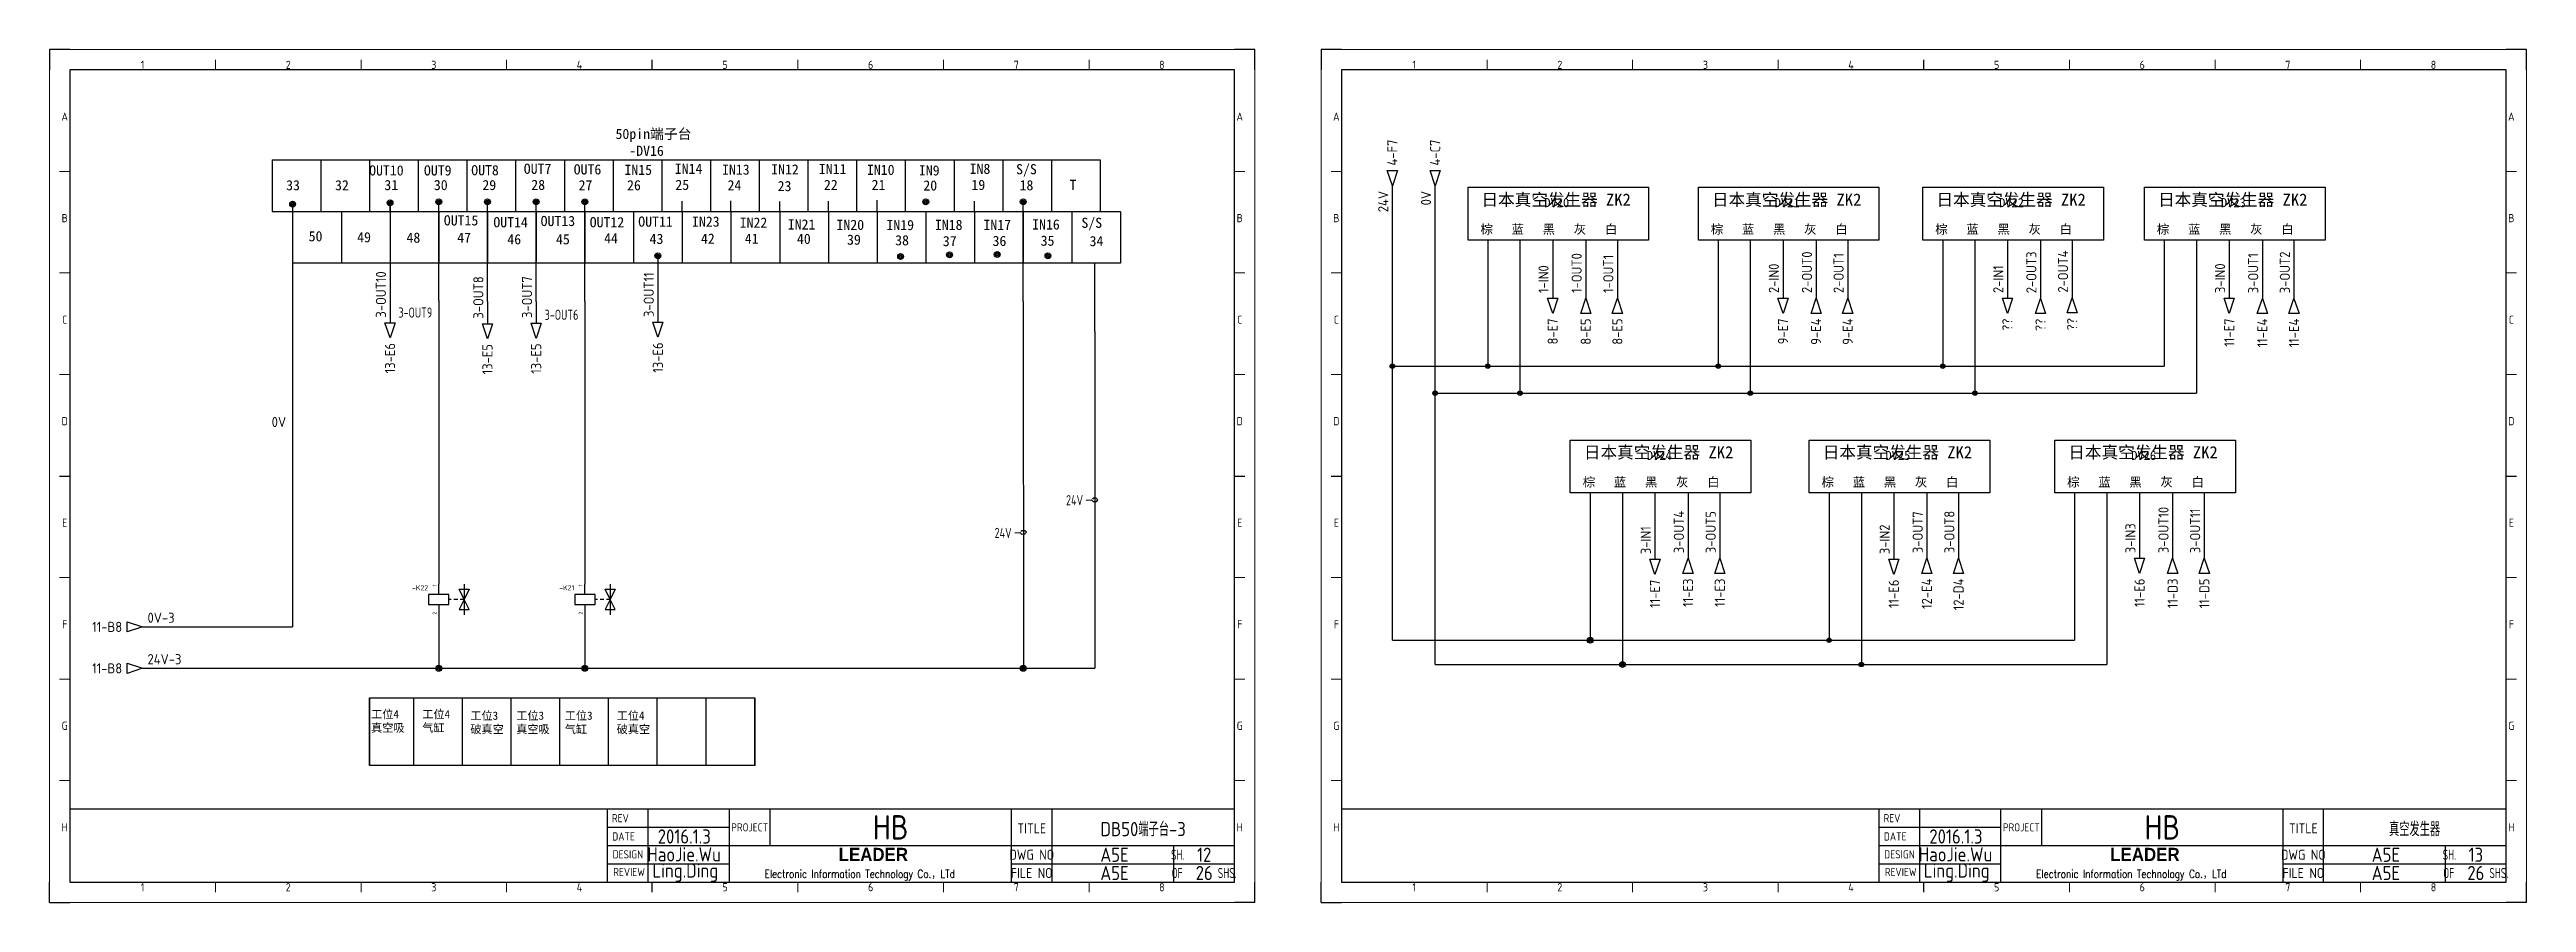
# Model space of a CAD drawing. Header units: millimetres. Extents: x -1699 to 15529, y -2130 to 61.
# Drawn here: x 5722 to 6943, y -2123 to -1703 of the extents above; entities that cross this region are included whole.
import ezdxf
from ezdxf.enums import TextEntityAlignment as Align

# ---------------------------------------------------------------- set-up
doc = ezdxf.new("R2010")
doc.units = ezdxf.units.MM
doc.header["$LTSCALE"] = 10
for name, color, linetype in [('AE_BOR', 1, 'Continuous'), ('SYMS', 7, 'Continuous'), ('TAGS', 51, 'Continuous'), ('TERMS', 123, 'Continuous'), ('WIRENO', 70, 'Continuous'), ('WIREREF', 61, 'Continuous'), ('WIREREF_DEST', 61, 'Continuous'), ('XREF', 7, 'Continuous'), ('YEL_14_THHN', 7, 'Continuous'), ('图框_标题栏属性', 1, 'Continuous'), ('图框_标题栏文字', 6, 'Continuous')]:
    doc.layers.add(name, color=color, linetype=linetype)
doc.styles.add('ACGBTS', font='ISOCP.SHX')
doc.styles.add('CCFS', font='', dxfattribs={"height": 0.7})
doc.styles.get("Standard").update_dxf_attribs({"font": 'simplex.shx', "width": 0.8, "height": 1.625, "bigfont": 'spec_bar.shx'})
doc.styles.add('sxj', font='', dxfattribs={"height": 5})
doc.styles.add('WD_IEC', font='ISOCP2.shx', dxfattribs={"height": 4, "bigfont": 'gbcbig.shx'})
doc.styles.add('工程字', font='gbenor.shx', dxfattribs={"bigfont": 'gbcbig.shx'})
doc.styles.get('CCFS').set_extended_font_data('SimSun')
doc.styles.get('sxj').set_extended_font_data('SimSun')

msp = doc.modelspace()

# ---------------------------------------------------------------- texts
at = {"attachment_point": 1}
for s, width, gutter_width, insert, char_height, style in [('50pin端子台\\P  -DV16', 47.429, 25, (6000.9, -1741.9), 5, 'sxj'), ('33', 11.541, 3.5, (5838.6, -1767.2), 5, 'CCFS'), ('32', 11.541, 3.5, (5862.7, -1767.2), 5, 'CCFS'), ('OUT10', 11.541, 3.5, (5879.5, -1759.9), 5, 'CCFS'), ('31', 11.541, 3.5, (5887, -1767.1), 5, 'CCFS'), ('OUT9', 11.541, 3.5, (5906.5, -1759.9), 5, 'CCFS'), ('30', 11.541, 3.5, (5911.4, -1767.1), 5, 'CCFS'), ('OUT8', 11.541, 3.5, (5929.8, -1759.8), 5, 'CCFS'), ('29', 11.541, 3.5, (5935.3, -1767.1), 5, 'CCFS'), ('OUT7', 11.541, 3.5, (5955.7, -1759.1), 5, 'CCFS'), ('28', 11.541, 3.5, (5959.4, -1767), 5, 'CCFS'), ('OUT6', 11.541, 3.5, (5980.3, -1759.4), 5, 'CCFS'), ('27', 11.541, 3.5, (5982.7, -1767.2), 5, 'CCFS'), ('IN15', 11.541, 3.5, (6005.3, -1759.6), 5, 'CCFS'), ('26', 11.541, 3.5, (6006.6, -1767.2), 5, 'CCFS'), ('IN14', 11.541, 3.5, (6030.1, -1759.1), 5, 'CCFS'), ('25', 11.541, 3.5, (6030.4, -1767), 5, 'CCFS'), ('IN13', 11.541, 3.5, (6053.4, -1759.5), 5, 'CCFS'), ('24', 11.541, 3.5, (6056.1, -1767.2), 5, 'CCFS'), ('IN12', 11.541, 3.5, (6077.6, -1759.4), 5, 'CCFS'), ('23', 11.541, 3.5, (6080.8, -1767.6), 5, 'CCFS'), ('IN11', 11.541, 3.5, (6101.1, -1759.2), 5, 'CCFS'), ('22', 11.541, 3.5, (6103.6, -1767), 5, 'CCFS'), ('IN10', 11.541, 3.5, (6124.8, -1759.6), 5, 'CCFS'), ('21', 11.541, 3.5, (6127.1, -1767), 5, 'CCFS'), ('IN9', 11.541, 3.5, (6150.4, -1759.9), 5, 'CCFS'), ('20', 11.541, 3.5, (6152.6, -1767.3), 5, 'CCFS'), ('IN8', 11.541, 3.5, (6175.4, -1759.1), 5, 'CCFS'), ('19', 11.541, 3.5, (6176.3, -1767), 5, 'CCFS'), ('S/S', 11.541, 3.5, (6198.3, -1759.3), 5, 'CCFS'), ('18', 11.541, 3.5, (6200, -1767.2), 5, 'CCFS'), ('T', 11.541, 3.5, (6224.6, -1767), 5, 'CCFS'), ('日本真空发生器 ZK2', 172.779, 1, (6427.6, -1773.8), 6, 'CCFS'), ('{\\H1.8x;  DV20}', 2.5, 25, (6458.6, -1776), 2.5, 'sxj'), ('日本真空发生器 ZK2', 172.779, 1, (6541.2, -1773.8), 6, 'CCFS'), ('{\\H1.8x;  DV21}', 2.5, 25, (6572.1, -1776), 2.5, 'sxj'), ('日本真空发生器 ZK2', 172.779, 1, (6651.8, -1773.8), 6, 'CCFS'), ('{\\H1.8x;  DV22}', 2.5, 25, (6682.7, -1776), 2.5, 'sxj'), ('日本真空发生器 ZK2', 172.779, 1, (6761, -1773.8), 6, 'CCFS'), ('{\\H1.8x;  DV23}', 2.5, 25, (6792, -1776), 2.5, 'sxj'), ('50', 11.541, 3.5, (5849.7, -1792.3), 5, 'CCFS'), ('49', 11.541, 3.5, (5873.6, -1792.8), 5, 'CCFS'), ('48', 11.541, 3.5, (5897.9, -1793), 5, 'CCFS'), ('OUT15', 11.541, 3.5, (5916.3, -1784.5), 5, 'CCFS'), ('47', 11.541, 3.5, (5922.9, -1793), 5, 'CCFS'), ('OUT14', 11.541, 3.5, (5940.7, -1785.4), 5, 'CCFS'), ('46', 11.541, 3.5, (5947.6, -1793.8), 5, 'CCFS'), ('OUT13', 11.541, 3.5, (5964, -1784.8), 5, 'CCFS'), ('45', 11.541, 3.5, (5971.6, -1793.8), 5, 'CCFS'), ('OUT12', 11.541, 3.5, (5988.2, -1785.4), 5, 'CCFS'), ('44', 11.541, 3.5, (5995.3, -1793.3), 5, 'CCFS'), ('OUT11', 11.541, 3.5, (6012.1, -1785.1), 5, 'CCFS'), ('43', 11.541, 3.5, (6017.7, -1793.6), 5, 'CCFS'), ('IN23', 11.541, 3.5, (6038.6, -1785.1), 5, 'CCFS'), ('42', 11.541, 3.5, (6043, -1793.5), 5, 'CCFS'), ('IN22', 11.541, 3.5, (6062.1, -1785.6), 5, 'CCFS'), ('41', 11.541, 3.5, (6064.6, -1793.5), 5, 'CCFS'), ('IN21', 11.541, 3.5, (6085.8, -1786.5), 5, 'CCFS'), ('40', 11.541, 3.5, (6090.3, -1793.6), 5, 'CCFS'), ('IN20', 11.541, 3.5, (6109.8, -1786.7), 5, 'CCFS'), ('39', 11.541, 3.5, (6115, -1794), 5, 'CCFS'), ('IN19', 11.541, 3.5, (6134.4, -1786.8), 5, 'CCFS'), ('IN18', 11.541, 3.5, (6158.3, -1786.7), 5, 'CCFS'), ('IN17', 11.541, 3.5, (6182.2, -1786.7), 5, 'CCFS'), ('IN16', 11.541, 3.5, (6206.2, -1786.5), 5, 'CCFS'), ('S/S', 11.541, 3.5, (6230.5, -1785.7), 5, 'CCFS'), ('{\\H1.8x;  棕   蓝   黑   灰   白}', 168.788, 25, (6421, -1789.1), 2.5, 'sxj'), ('{\\H1.8x;  棕   蓝   黑   灰   白}', 168.788, 25, (6534.5, -1789.1), 2.5, 'sxj'), ('{\\H1.8x;  棕   蓝   黑   灰   白}', 168.788, 25, (6645.1, -1789.1), 2.5, 'sxj'), ('{\\H1.8x;  棕   蓝   黑   灰   白}', 168.788, 25, (6754.3, -1789.1), 2.5, 'sxj'), ('38', 11.541, 3.5, (6138.7, -1794.3), 5, 'CCFS'), ('37', 11.541, 3.5, (6162.2, -1794.7), 5, 'CCFS'), ('36', 11.541, 3.5, (6186.7, -1794.6), 5, 'CCFS'), ('35', 11.541, 3.5, (6210.4, -1794.5), 5, 'CCFS'), ('34', 11.541, 3.5, (6234.5, -1794.7), 5, 'CCFS'), ('日本真空发生器 ZK2', 172.779, 1, (6478.1, -1898.2), 6, 'CCFS'), ('{\\H1.8x;  DV24}', 2.5, 25, (6509.1, -1900.5), 2.5, 'sxj'), ('日本真空发生器 ZK2', 172.779, 1, (6595.8, -1898.2), 6, 'CCFS'), ('{\\H1.8x;  DV25}', 2.5, 25, (6626.7, -1900.5), 2.5, 'sxj'), ('日本真空发生器 ZK2', 172.779, 1, (6716.8, -1898.2), 6, 'CCFS'), ('{\\H1.8x;  DV26}', 2.5, 25, (6747.8, -1900.5), 2.5, 'sxj'), ('{\\H1.8x;  棕   蓝   黑   灰   白}', 168.788, 25, (6471.4, -1913.6), 2.5, 'sxj'), ('{\\H1.8x;  棕   蓝   黑   灰   白}', 168.788, 25, (6589.1, -1913.6), 2.5, 'sxj'), ('{\\H1.8x;  棕   蓝   黑   灰   白}', 168.788, 25, (6710.1, -1913.6), 2.5, 'sxj')]:
    msp.add_mtext_dynamic_manual_height_columns(s, width=width, gutter_width=gutter_width, heights=[0], dxfattribs=dict(at, insert=insert, char_height=char_height, style=style))
at = {"layer": 'SYMS', "char_height": 4.02, "attachment_point": 1, "style": 'CCFS'}
for s, insert in [('\\P工位4真空吸', (5880.5, -2021.5)), ('\\P工位4气缸', (5905.7, -2021.5)), ('\\P工位3破真空', (5929.4, -2022.2)), ('\\P工位3真空吸', (5952, -2022.2)), ('\\P工位3气缸', (5975.9, -2022.2)), ('\\P工位4破真空', (6001.5, -2022.2))]:
    msp.add_mtext_dynamic_manual_height_columns(s, width=17.312, gutter_width=0, heights=[28.1], dxfattribs=dict(at, insert=insert))

# ---------------------------------------------------------------- blocks, each defined once
blk = doc.blocks.new('Border')
for p, q in [((584, 410), (10, 410)), ((10, 410), (10, 10)), ((584, 10), (584, 410)), ((10, 10), (584, 10))]:
    blk.add_line(p, q)
at = {"layer": 'AE_BOR', "color": 1, "lineweight": 30}
for p, q in [((10, 420), (0, 420)), ((0, 420), (0, 410)), ((297, 410), (297, 415)), ((594, 420), (584, 420)), ((594, 410), (594, 420)), ((5, 210), (10, 210)), ((584, 210), (589, 210)), ((0, 0), (0, 10)), ((0, 0), (10, 0)), ((297, 5), (297, 10)), ((594, 0), (584, 0)), ((594, 0), (594, 10))]:
    blk.add_line(p, q, dxfattribs=at)
at = {"layer": 'AE_BOR', "color": 1, "lineweight": 15}
for p, q in [((0, 420), (594, 420)), ((0, 0), (0, 420)), ((81.75, 410), (81.75, 415)), ((153.5, 410), (153.5, 415)), ((225.25, 410), (225.25, 415)), ((368.75, 410), (368.75, 415)), ((440.5, 410), (440.5, 415)), ((512.25, 410), (512.25, 415)), ((594, 420), (594, 0)), ((10, 360), (5, 360)), ((589, 360), (584, 360)), ((10, 310), (5, 310)), ((589, 310), (584, 310)), ((10, 260), (5, 260)), ((589, 260), (584, 260)), ((10, 160), (5, 160)), ((589, 160), (584, 160)), ((10, 110), (5, 110)), ((589, 110), (584, 110)), ((10, 60), (5, 60)), ((589, 60), (584, 60)), ((594, 0), (0, 0)), ((81.75, 5), (81.75, 10)), ((153.5, 5), (153.5, 10)), ((225.25, 5), (225.25, 10)), ((368.75, 5), (368.75, 10)), ((440.5, 5), (440.5, 10)), ((512.25, 5), (512.25, 10))]:
    blk.add_line(p, q, dxfattribs=at)
at = {"layer": 'AE_BOR', "color": 1, "lineweight": 15, "style": 'ACGBTS'}
for s, p in [('1', (45.875, 412.5)), ('2', (117.625, 412.5)), ('3', (189.375, 412.5)), ('4', (261.125, 412.5)), ('5', (332.875, 412.5)), ('6', (404.625, 412.5)), ('7', (476.375, 412.5)), ('8', (548.125, 412.5)), ('A', (7.5, 387)), ('A', (586.5, 387)), ('B', (7.5, 337)), ('B', (586.5, 337)), ('C', (7.5, 287)), ('C', (586.5, 287)), ('D', (7.5, 237)), ('D', (586.5, 237)), ('E', (7.5, 187)), ('E', (586.5, 187)), ('F', (7.5, 137)), ('F', (586.5, 137)), ('G', (7.5, 87)), ('G', (586.5, 87)), ('H', (7.5, 37)), ('H', (586.5, 37)), ('1', (45.875, 7.5)), ('2', (117.625, 7.5)), ('3', (189.375, 7.5)), ('4', (261.125, 7.5)), ('5', (332.875, 7.5)), ('6', (404.625, 7.5)), ('7', (476.375, 7.5)), ('8', (548.125, 7.5))]:
    blk.add_text(s, height=4, dxfattribs=at).set_placement(p, align=Align.MIDDLE)
blk = doc.blocks.new('TITLE3')
for p, q in [((-309, 0), (-309, 36)), ((-309, 27), (-249, 27)), ((-289, 0), (-289, 36)), ((-249, 0), (-249, 36)), ((-249, 0), (-249, 36)), ((-249, 0), (-249, 36)), ((-229, 36), (-229, 27)), ((-229, 27), (-229, 18)), ((-110, 0), (-110, 36)), ((-90, 0), (-90, 36)), ((-309, 18), (-248, 18)), ((-249, 18), (0, 18)), ((-30, 0), (-30, 18)), ((-309, 9), (-249, 9)), ((-289, 4.2), (-289, 4.2)), ((-289, 4.2), (-289, 4.2)), ((-110, 9), (0, 9))]:
    blk.add_line(p, q)
blk.add_lwpolyline([(-309, 36), (-574, 36), (-574, 0), (-309, 0)], close=True)
blk.add_lwpolyline([(-309, 0), (0, 0), (0, 36), (-309, 36)])
at = {"insert": (-248, 16.9), "char_height": 5, "attachment_point": 1}
blk.add_mtext_dynamic_manual_height_columns('\\pi52.854;{\\fArial Black|b0|i0|c0|p34;\\H1.3x;LEADER\\Fsimplex,spec_bar|c134;\\H1.0769x; }\\P\\pi16.37;{\\H0.8x;Electronic Information Technology Co.\\fSimSun|b0|i0|c134|p2;，\\Fsimplex,spec_bar|c134;LTd}', width=138.015, gutter_width=8.12, heights=[69.9], dxfattribs=at)
at = {"layer": '图框_标题栏属性', "style": '工程字'}
for tag, height, p in [('版本', 7, (-271.2, 31.5)), ('日期', 7, (-271.2, 22.5)), ('项目', 12, (-169.5, 27)), ('名称', 7, (-45.2, 26.5)), ('制图', 7, (-271.3, 13.7)), ('文件', 7, (-59.3, 13.5)), ('页数', 7, (-16.3, 13.5)), ('审核', 7, (-270.7, 4.7)), ('图号', 7, (-59.3, 4.5)), ('总数', 7, (-16.3, 4.5))]:
    blk.add_attdef(tag, text='', height=height, dxfattribs=at).set_placement(p, align=Align.MIDDLE)
at = {"layer": '图框_标题栏文字', "style": '工程字'}
for s, height, p in [('REV', 4, (-302.7, 31.5)), ('DATE', 4, (-301.1, 22.5)), ('PROJECT', 4, (-239, 27)), ('TITLE', 5, (-100, 26.5)), ('DESIGN', 4, (-299, 13.7)), ('DWG NO', 5, (-100, 13.5)), ('REVIEW', 4, (-298.4, 5)), ('FILE NO', 5, (-100, 4.5))]:
    blk.add_text(s, height=height, dxfattribs=at).set_placement(p, align=Align.MIDDLE_CENTER)
at = {"layer": '图框_标题栏文字', "style": '工程字', "width": 0.8}
for s, p in [('SH.            ', (-15, 13.5)), ('OF        SHS.', (-15, 4.5))]:
    blk.add_text(s, height=5, dxfattribs=at).set_placement(p, align=Align.MIDDLE_CENTER)
blk = doc.blocks.new('*U253')
blk.add_line((0, 12.7), (0, -12.7))
blk = doc.blocks.new('*U254')
at = {"color": 0, "linetype": 'ByBlock', "lineweight": -2, "transparency": 16777216}
for p in [(-408, 0), (-384, 0), (-360, 0), (-336, 0), (-312, 0), (-288, 0), (-264, 0), (-240, 0), (-216, 0), (-192, 0), (-168, 0), (-144, 0), (-120, 0), (-96, 0), (-72, 0), (-48, 0), (-24, 0), (0, 0)]:
    blk.add_blockref('*U253', p, dxfattribs=at)
blk = doc.blocks.new('*U255')
blk.add_line((0, 12.7), (0, -12.7))
blk = doc.blocks.new('*U256')
at = {"color": 0, "linetype": 'ByBlock', "lineweight": -2, "transparency": 16777216}
for p in [(-408, 0), (-384, 0), (-360, 0), (-336, 0), (-312, 0), (-288, 0), (-264, 0), (-240, 0), (-216, 0), (-192, 0), (-168, 0), (-144, 0), (-120, 0), (-96, 0), (-72, 0), (-48, 0), (-24, 0), (0, 0)]:
    blk.add_blockref('*U255', p, dxfattribs=at)
blk = doc.blocks.new('WDDOT')
for radius in [0.72, 0.449, 0.223]:
    blk.add_circle((0, 0), radius)
blk = doc.blocks.new('HA1D3')
blk.add_lwpolyline([(0, 0), (-3.75, -1.25), (-3.75, 1.25)], close=True)
at = {"style": 'WD_IEC'}
blk.add_attdef('XREF', text='', height=2.5, dxfattribs=at).set_placement((-5, 0), align=Align.MIDDLE_RIGHT)
at = {"style": 'WD_IEC', "flags": 1}
blk.add_attdef('SIGCODE', text='', height=1, dxfattribs=at).set_placement((-2.5, 1.8), align=Align.RIGHT)
at = {"style": 'WD_IEC'}
for tag, p, height, flags in [('X1TERM01', (0, 0), 0.32, 1), ('WIRENO', (1.25, 1), 2.5, 8)]:
    blk.add_attdef(tag, p, '', height=height, dxfattribs=dict(at, flags=flags))
blk.add_attdef('DESC1', text='', height=2.5, dxfattribs=at).set_placement((1.25, -1), align=Align.TOP_LEFT)
blk = doc.blocks.new('WD_WNV')
at = {"linetype": 'Continuous', "style": 'WD_IEC', "width": 0.8}
blk.add_attdef('WIRENO', text='', height=2.5, dxfattribs=at).set_placement((-1.6, 0), align=Align.MIDDLE_RIGHT)
at = {"style": 'WD_IEC', "flags": 1}
for tag, p in [('W08USER', (-1, 0.375)), ('W04USER', (-1, 0.875)), ('W05USER', (-1, 0.75)), ('W09USER', (-1, 0.25)), ('W03USER', (-1, 1)), ('W06USER', (-1, 0.625)), ('W07USER', (-1, 0.5)), ('W02USER', (-1, 1.125)), ('W01USER', (-1, 1.25)), ('W10USER', (-1, 0.125))]:
    blk.add_attdef(tag, text='', height=0.08, dxfattribs=at).set_placement(p, align=Align.CENTER)
blk = doc.blocks.new('HA1S4')
blk.add_lwpolyline([(0, -3.75), (-1.25, 0), (1.25, 0)], close=True)
at = {"style": 'WD_IEC', "flags": 8}
blk.add_attdef('WIRENO', (-1, 1.25), '', height=2.5, rotation=90, dxfattribs=at)
at = {"style": 'WD_IEC'}
blk.add_attdef('DESC1', text='', height=2.5, rotation=90, dxfattribs=at).set_placement((1, 1.25), align=Align.TOP_LEFT)
at = {"style": 'WD_IEC', "flags": 1}
blk.add_attdef('X2TERM01', (0, 0), '', height=0.32, dxfattribs=at)
blk.add_attdef('SIGCODE', text='', height=1, dxfattribs=at).set_placement((-2.5, -3.2), align=Align.RIGHT)
at = {"style": 'WD_IEC'}
blk.add_attdef('XREF', text='', height=2.5, rotation=90, dxfattribs=at).set_placement((0, -5), align=Align.MIDDLE_RIGHT)
blk = doc.blocks.new('HA1D4')
blk.add_lwpolyline([(0, 0), (1.25, -3.75), (-1.25, -3.75)], close=True)
at = {"style": 'WD_IEC', "flags": 8}
blk.add_attdef('WIRENO', (-1, 1.25), '', height=2.5, rotation=90, dxfattribs=at)
at = {"style": 'WD_IEC'}
blk.add_attdef('DESC1', text='', height=2.5, rotation=90, dxfattribs=at).set_placement((1, 1.25), align=Align.TOP_LEFT)
at = {"style": 'WD_IEC', "flags": 1}
blk.add_attdef('X2TERM01', (0, 0), '', height=0.32, dxfattribs=at)
blk.add_attdef('SIGCODE', text='', height=1, dxfattribs=at).set_placement((-2.5, -3.2), align=Align.RIGHT)
at = {"style": 'WD_IEC'}
blk.add_attdef('XREF', text='', height=2.5, rotation=90, dxfattribs=at).set_placement((0, -5), align=Align.MIDDLE_RIGHT)
blk = doc.blocks.new('VSV1')
for p, q in [((0, 2.5), (0, 7.5)), ((6.2, 0), (5, 0)), ((9.4, 0), (7.5, 0)), ((12.5, 0), (10, 5)), ((10, 5), (15, 5)), ((12.5, 0), (10, -5)), ((12.5, 0), (10.6, 0)), ((12.5, 7.5), (12.5, -7.5)), ((15, 5), (12.5, 0)), ((15, -5), (12.5, 0)), ((0, -2.5), (0, -7.5)), ((10, -5), (15, -5))]:
    blk.add_line(p, q)
blk.add_lwpolyline([(-5, 2.5), (-5, -2.5), (5, -2.5), (5, 2.5)], close=True)
at = {"style": 'WD_IEC'}
for tag, p in [('INST', (-5.2, 11.5)), ('TAG1', (-5.2, 4.5)), ('LOC', (-5.2, 8)), ('DESC2', (-5.2, -10.3)), ('DESC3', (-5.2, -13.8)), ('DESC1', (-5.2, -6.8))]:
    blk.add_attdef(tag, text='', height=2.5, dxfattribs=at).set_placement(p, align=Align.RIGHT)
at = {"style": 'WD_IEC', "flags": 9}
for tag, p in [('MFG', (-6, 1)), ('CAT', (-6, -1.5))]:
    blk.add_attdef(tag, text='', height=1.5, dxfattribs=at).set_placement(p, align=Align.RIGHT)
at = {"style": 'WD_IEC', "flags": 1}
for tag, p, height in [('X4LINK', (-5, 0), 0.32), ('X2TERM01', (0, 7.5), 0.32), ('X1LINK', (12.5, 0), 0.32), ('X8TERM02', (0, -7.5), 0.32), ('ASSYCODE', (1, -4), 1), ('FAMILY', (1, -5.5), 1), ('CATDESC', (1, -7), 1)]:
    blk.add_attdef(tag, p, '', height=height, dxfattribs=at)
at = {"style": 'WD_IEC'}
blk.add_attdef('TERM01', text='', height=2, rotation=90, dxfattribs=at).set_placement((-1, 7.5), align=Align.RIGHT)
blk.add_attdef('TERM02', (-1, -7.5), '', height=2, rotation=90, dxfattribs=at)
at = {"lineweight": 9, "style": 'WD_IEC'}
for tag, p in [('NO', (-5.5, -16.5)), ('NC', (-5.5, -20))]:
    blk.add_attdef(tag, text='', height=2.5, dxfattribs=at).set_placement(p, align=Align.TOP_RIGHT)
for tag, p in [('XREFNO', (-4, -16.5)), ('XREFNC', (-4, -20)), ('WDTAGALT', (-3.9, -23.1))]:
    blk.add_attdef(tag, text='', height=2.5, dxfattribs=at).set_placement(p, align=Align.TOP_LEFT)
blk = doc.blocks.new('HA1D2')
blk.add_lwpolyline([(0, 0), (-1.25, 3.75), (1.25, 3.75)], close=True)
at = {"style": 'WD_IEC'}
blk.add_attdef('XREF', text='', height=2.5, rotation=90, dxfattribs=at).set_placement((0, 5), align=Align.MIDDLE_LEFT)
at = {"style": 'WD_IEC', "flags": 1}
blk.add_attdef('SIGCODE', text='', height=1, dxfattribs=at).set_placement((-2.5, 1.8), align=Align.RIGHT)
blk.add_attdef('X8TERM01', (0, 0), '', height=0.32, dxfattribs=at)
at = {"style": 'WD_IEC', "flags": 8}
blk.add_attdef('WIRENO', text='', height=2.5, rotation=90, dxfattribs=at).set_placement((-1, -1.25), align=Align.RIGHT)
at = {"style": 'WD_IEC'}
blk.add_attdef('DESC1', text='', height=2.5, rotation=90, dxfattribs=at).set_placement((1, -1.25), align=Align.TOP_RIGHT)
blk = doc.blocks.new('*U292')
at = {"layer": 'SYMS'}
blk.add_line((0, -16.7), (0, 16.7), dxfattribs=at)
blk = doc.blocks.new('*U293')
at = {"layer": 'SYMS', "color": 0, "linetype": 'ByBlock', "lineweight": -2, "transparency": 16777216}
for p in [(0, 0), (24, 0), (48, 0), (72, 0), (96, 0), (120, 0), (144, 0), (168, 0)]:
    blk.add_blockref('*U292', p, dxfattribs=at)

# ---------------------------------------------------------------- linework, layer by layer
for p, q in [((5831.7, -1757.2), (6239.7, -1757.2)), ((5831.7, -1782.6), (6239.7, -1782.6)), ((5841.8, -1782.6), (6249.8, -1782.6)), ((5841.8, -1807.9), (6249.8, -1807.9))]:
    msp.add_line(p, q)
at = {"layer": 'SYMS'}
for p, q in [((5841.8, -1779), (5841.8, -1822)), ((5889.8, -1782.6), (5889.8, -1778.4)), ((5889.8, -1778.4), (5889.8, -1825.5)), ((5913.8, -1826.4), (5913.8, -1777.9)), ((5937.8, -1826.9), (5937.8, -1777.9)), ((5961.8, -1826.9), (5961.8, -1777.9)), ((5985.8, -1826.9), (5985.8, -1777.9)), ((6033.8, -1782.6), (6033.8, -1777.6)), ((6057.8, -1782.6), (6057.8, -1777.3)), ((6081.8, -1782.6), (6081.8, -1777.7)), ((6105.8, -1782.6), (6105.8, -1777.5)), ((6129.8, -1782.6), (6129.8, -1777)), ((6177.8, -1782.6), (6177.8, -1777.6)), ((6201.8, -1826.9), (6201.8, -1777.9)), ((6021.8, -1804.5), (6021.8, -1826.6)), ((6237.1, -1841.7), (6237.1, -1807.9)), ((5879.7, -2022.2), (5879.7, -2055.5))]:
    msp.add_line(p, q, dxfattribs=at)
at = {"layer": 'SYMS', "color": 2}
msp.add_line((5841.8, -1822), (5841.8, -1987.2), dxfattribs=at)
at = {"layer": 'SYMS'}
for points in [[(6421, -1770.7), (6510, -1770.7), (6510, -1796.8), (6421, -1796.8)], [(6534.5, -1770.7), (6623.5, -1770.7), (6623.5, -1796.8), (6534.5, -1796.8)], [(6645.1, -1770.7), (6734.1, -1770.7), (6734.1, -1796.8), (6645.1, -1796.8)], [(6754.3, -1770.7), (6843.4, -1770.7), (6843.4, -1796.8), (6754.3, -1796.8)], [(6471.4, -1895.2), (6560.4, -1895.2), (6560.4, -1921.2), (6471.4, -1921.2)], [(6589.1, -1895.2), (6678.1, -1895.2), (6678.1, -1921.2), (6589.1, -1921.2)], [(6710.1, -1895.2), (6799.2, -1895.2), (6799.2, -1921.2), (6710.1, -1921.2)], [(5879.7, -2022.2), (6069.5, -2022.2), (6069.5, -2055.5), (5879.7, -2055.5)]]:
    msp.add_lwpolyline(points, close=True, dxfattribs=at)
at = {"layer": 'WIRENO'}
for points in [[(6232.8, -1924.8), (6235.5, -1924.7), (6236.3, -1925.4), (6237.9, -1925.4), (6238.6, -1924.6), (6237.8, -1923.8), (6236.2, -1923.8), (6235.9, -1924.3)], [(6197.6, -1940.8), (6200.2, -1940.7), (6201, -1941.5), (6202.6, -1941.4), (6203.4, -1940.6), (6202.6, -1939.9), (6201, -1939.9), (6200.6, -1940.3)]]:
    msp.add_lwpolyline(points, dxfattribs=at)
at = {"layer": 'YEL_14_THHN'}
for p, q in [((6383.7, -1993.8), (6383.7, -1770)), ((6404.8, -2005.7), (6404.8, -1770)), ((6430.7, -1796.8), (6430.7, -1858.8)), ((6446.6, -1796.8), (6446.6, -1872.1)), ((6462.7, -1796.8), (6462.7, -1825.3)), ((6479, -1796.8), (6479, -1825.3)), ((6494.6, -1796.8), (6494.6, -1825.3)), ((6544.3, -1796.8), (6544.3, -1858.8)), ((6560.1, -1796.8), (6560.1, -1872.1)), ((6576.2, -1796.8), (6576.2, -1825.3)), ((6592.5, -1796.8), (6592.5, -1825.3)), ((6608.1, -1796.8), (6608.1, -1825.3)), ((6654.9, -1796.8), (6654.9, -1858.8)), ((6670.8, -1796.8), (6670.8, -1872.1)), ((6686.8, -1796.8), (6686.8, -1825.3)), ((6703.1, -1796.8), (6703.1, -1825.4)), ((6718.7, -1796.8), (6718.7, -1825.1)), ((6764.1, -1796.8), (6764.1, -1858.8)), ((6780, -1796.8), (6780, -1872.1)), ((6796.1, -1796.8), (6796.1, -1825.3)), ((6812.4, -1796.8), (6812.4, -1825.4)), ((6828, -1796.8), (6828, -1825.4)), ((5889.8, -1825.5), (5889.8, -1837.4)), ((5913.8, -1826.4), (5913.8, -1966.2)), ((5937.8, -1826.9), (5937.8, -1837.9)), ((5961.8, -1826.9), (5961.8, -1837.6)), ((5985.8, -1826.9), (5985.8, -1966.2)), ((6021.8, -1826.6), (6021.8, -1837.1)), ((6201.8, -1826.9), (6201.9, -2007.6)), ((6237.1, -1841.7), (6237.1, -2007.6)), ((6383.7, -1858.8), (6764.1, -1858.8)), ((6404.8, -1872.1), (6780, -1872.1)), ((6481.2, -1921.2), (6481.2, -1993.8)), ((6497.1, -1921.2), (6497.1, -2005.7)), ((6513.1, -1921.2), (6513.1, -1953.9)), ((6529.4, -1921.2), (6529.4, -1953.4)), ((6545.1, -1921.2), (6545.1, -1953.4)), ((6598.9, -1921.2), (6598.9, -1993.8)), ((6614.8, -1921.2), (6614.8, -2005.7)), ((6630.8, -1921.2), (6630.8, -1953.9)), ((6647.1, -1921.2), (6647.1, -1953.4)), ((6662.7, -1921.2), (6662.7, -1953.4)), ((6719.9, -1921.2), (6719.9, -1993.8)), ((6735.8, -1921.2), (6735.8, -2005.7)), ((6751.9, -1921.2), (6751.9, -1953.4)), ((6768.2, -1921.2), (6768.2, -1953.4)), ((6783.8, -1921.2), (6783.8, -1953.4)), ((5767.8, -1987.2), (5841.8, -1987.2)), ((5913.8, -1981.2), (5913.8, -2007.6)), ((5985.8, -1981.2), (5985.8, -2007.6)), ((6383.7, -1993.8), (6719.9, -1993.8)), ((5767.8, -2007.6), (6237.1, -2007.6)), ((6404.8, -2005.7), (6735.8, -2005.7))]:
    msp.add_line(p, q, dxfattribs=at)

# ---------------------------------------------------------------- block references
for name, p in [('*U254', (6239.7, -1769.9)), ('*U256', (6249.8, -1795.3))]:
    msp.add_blockref(name, p)
ref = msp.add_blockref('TITLE3', (6306, -2112.9))
ref.add_attrib('总数', '26', dxfattribs={"layer": '图框_标题栏属性', "height": 7, "style": '工程字'}).set_placement((6291, -2108.4), align=Align.MIDDLE)
ref.add_attrib('页数', '12', dxfattribs={"layer": '图框_标题栏属性', "height": 7, "style": '工程字'}).set_placement((6291, -2099.4), align=Align.MIDDLE)
ref.add_attrib('文件', 'A5E', dxfattribs={"layer": '图框_标题栏属性', "height": 7, "style": '工程字'}).set_placement((6246.8, -2099.4), align=Align.MIDDLE)
ref.add_attrib('图号', 'A5E', dxfattribs={"layer": '图框_标题栏属性', "height": 7, "style": '工程字'}).set_placement((6246.8, -2108.4), align=Align.MIDDLE)
ref.add_attrib('名称', 'DB50端子台-3', dxfattribs={"layer": '图框_标题栏属性', "height": 7, "style": '工程字'}).set_placement((6260.9, -2086.4), align=Align.MIDDLE)
ref.add_attrib('项目', 'HB', dxfattribs={"layer": '图框_标题栏属性', "height": 12, "style": '工程字'}).set_placement((6136.5, -2085.9), align=Align.MIDDLE)
ref.add_attrib('审核', 'Ling.Ding', dxfattribs={"layer": '图框_标题栏属性', "height": 7, "style": '工程字'}).set_placement((6035.3, -2108.2), align=Align.MIDDLE)
ref.add_attrib('制图', 'HaoJie.Wu', dxfattribs={"layer": '图框_标题栏属性', "height": 7, "style": '工程字'}).set_placement((6034.7, -2099.2), align=Align.MIDDLE)
ref.add_attrib('日期', '2016.1.3', dxfattribs={"layer": '图框_标题栏属性', "height": 7, "style": '工程字'}).set_placement((6034.8, -2090.4), align=Align.MIDDLE)
ref = msp.add_blockref('TITLE3', (6932.6, -2112.9))
ref.add_attrib('总数', '26', dxfattribs={"layer": '图框_标题栏属性', "height": 7, "style": '工程字'}).set_placement((6917.6, -2108.4), align=Align.MIDDLE)
ref.add_attrib('页数', '13', dxfattribs={"layer": '图框_标题栏属性', "height": 7, "style": '工程字'}).set_placement((6917.6, -2099.4), align=Align.MIDDLE)
ref.add_attrib('文件', 'A5E', dxfattribs={"layer": '图框_标题栏属性', "height": 7, "style": '工程字'}).set_placement((6873.3, -2099.4), align=Align.MIDDLE)
ref.add_attrib('图号', 'A5E', dxfattribs={"layer": '图框_标题栏属性', "height": 7, "style": '工程字'}).set_placement((6873.3, -2108.4), align=Align.MIDDLE)
ref.add_attrib('名称', '真空发生器', dxfattribs={"layer": '图框_标题栏属性', "height": 7, "style": '工程字'}).set_placement((6887.4, -2086.4), align=Align.MIDDLE)
ref.add_attrib('项目', 'HB', dxfattribs={"layer": '图框_标题栏属性', "height": 12, "style": '工程字'}).set_placement((6763.1, -2085.9), align=Align.MIDDLE)
ref.add_attrib('审核', 'Ling.Ding', dxfattribs={"layer": '图框_标题栏属性', "height": 7, "style": '工程字'}).set_placement((6661.8, -2108.2), align=Align.MIDDLE)
ref.add_attrib('制图', 'HaoJie.Wu', dxfattribs={"layer": '图框_标题栏属性', "height": 7, "style": '工程字'}).set_placement((6661.2, -2099.2), align=Align.MIDDLE)
ref.add_attrib('日期', '2016.1.3', dxfattribs={"layer": '图框_标题栏属性', "height": 7, "style": '工程字'}).set_placement((6661.4, -2090.4), align=Align.MIDDLE)
at = {"layer": 'AE_BOR'}
for p in [(5722, -2122.9), (6348.6, -2122.9)]:
    msp.add_blockref('Border', p, dxfattribs=at)
at = {"layer": 'SYMS'}
ref = msp.add_blockref('HA1D2', (6383.7, -1770), dxfattribs=dict(at, xscale=2, yscale=2, zscale=2))
ref.add_attrib('XREF', '4-F7', dxfattribs={"layer": 'XREF', "height": 5, "rotation": 90, "style": 'WD_IEC'}).set_placement((6383.7, -1760), align=Align.MIDDLE_LEFT)
ref.add_attrib('WIRENO', '24V', dxfattribs={"layer": 'WIREREF_DEST', "height": 5, "rotation": 90, "style": 'WD_IEC', "flags": 8}).set_placement((6381.7, -1772.5), align=Align.RIGHT)
ref = msp.add_blockref('HA1D2', (6404.8, -1770), dxfattribs=dict(at, xscale=2, yscale=2, zscale=2))
ref.add_attrib('XREF', '4-C7', dxfattribs={"layer": 'XREF', "height": 5, "rotation": 90, "style": 'WD_IEC'}).set_placement((6404.8, -1760), align=Align.MIDDLE_LEFT)
ref.add_attrib('WIRENO', '0V', dxfattribs={"layer": 'WIREREF_DEST', "height": 5, "rotation": 90, "style": 'WD_IEC', "flags": 8}).set_placement((6402.8, -1772.5), align=Align.RIGHT)
for p, xscale, yscale, zscale in [((5841.8, -1779), 2, 2, 2), ((5889.8, -1778.4), 2, 2, 2), ((5913.8, -1777.9), 2, 2, 2), ((5937.8, -1777.9), 2, 2, 2), ((5961.8, -1777.9), 2, 2, 2), ((5985.8, -1777.9), 2, 2, 2), ((6153.8, -1777.9), 2, 2, 2), ((6201.8, -1777.9), 2, 2, 2), ((6021.8, -1804.5), 2, 2, 2), ((6141.4, -1804.8), 2, 2, 2), ((6165.5, -1804), 2, 2, 2), ((6189, -1803.8), 2, 2, 2), ((6214, -1804.5), 2, 2, 2), ((6383.7, -1858.8), 1.5, 1.5, 1.5), ((6430.7, -1858.8), 1.5, 1.5, 1.5), ((6544.3, -1858.8), 1.5, 1.5, 1.5), ((6654.9, -1858.8), 1.5, 1.5, 1.5), ((6404.8, -1872.1), 1.5, 1.5, 1.5), ((6446.6, -1872.1), 1.5, 1.5, 1.5), ((6560.1, -1872.1), 1.5, 1.5, 1.5), ((6670.8, -1872.1), 1.5, 1.5, 1.5), ((6481.2, -1993.8), 2, 2, 2), ((6598.9, -1993.8), 1.5, 1.5, 1.5), ((5913.8, -2007.6), 2, 2, 2), ((5985.8, -2007.6), 2, 2, 2), ((6201.8, -2007.6), 2, 2, 2), ((6497.1, -2005.7), 2, 2, 2), ((6614.8, -2005.7), 1.5, 1.5, 1.5)]:
    msp.add_blockref('WDDOT', p, dxfattribs=dict(at, xscale=xscale, yscale=yscale, zscale=zscale))
ref = msp.add_blockref('HA1D4', (6479, -1825.3), dxfattribs=dict(at, xscale=2, yscale=2, zscale=2))
ref.add_attrib('XREF', '8-E5', dxfattribs={"layer": 'XREF', "height": 5, "rotation": 90, "style": 'WD_IEC'}).set_placement((6479, -1835.3), align=Align.MIDDLE_RIGHT)
ref.add_attrib('WIRENO', '1-OUT0', (6477, -1822.8), dxfattribs={"layer": 'WIREREF_DEST', "height": 5, "rotation": 90, "style": 'WD_IEC', "flags": 8})
ref = msp.add_blockref('HA1D4', (6494.6, -1825.3), dxfattribs=dict(at, xscale=2, yscale=2, zscale=2))
ref.add_attrib('XREF', '8-E5', dxfattribs={"layer": 'XREF', "height": 5, "rotation": 90, "style": 'WD_IEC'}).set_placement((6494.6, -1835.3), align=Align.MIDDLE_RIGHT)
ref.add_attrib('WIRENO', '1-OUT1', (6492.6, -1822.8), dxfattribs={"layer": 'WIREREF_DEST', "height": 5, "rotation": 90, "style": 'WD_IEC', "flags": 8})
ref = msp.add_blockref('HA1D4', (6592.5, -1825.3), dxfattribs=dict(at, xscale=2, yscale=2, zscale=2))
ref.add_attrib('XREF', '9-E4', dxfattribs={"layer": 'XREF', "height": 5, "rotation": 90, "style": 'WD_IEC'}).set_placement((6592.5, -1835.3), align=Align.MIDDLE_RIGHT)
ref.add_attrib('WIRENO', '2-OUT0', (6590.5, -1822.8), dxfattribs={"layer": 'WIREREF_DEST', "height": 5, "rotation": 90, "style": 'WD_IEC', "flags": 8})
ref = msp.add_blockref('HA1D4', (6608.1, -1825.3), dxfattribs=dict(at, xscale=2, yscale=2, zscale=2))
ref.add_attrib('XREF', '9-E4', dxfattribs={"layer": 'XREF', "height": 5, "rotation": 90, "style": 'WD_IEC'}).set_placement((6608.1, -1835.3), align=Align.MIDDLE_RIGHT)
ref.add_attrib('WIRENO', '2-OUT1', (6606.1, -1822.8), dxfattribs={"layer": 'WIREREF_DEST', "height": 5, "rotation": 90, "style": 'WD_IEC', "flags": 8})
ref = msp.add_blockref('HA1D4', (6703.1, -1825.4), dxfattribs=dict(at, xscale=2, yscale=2, zscale=2))
ref.add_attrib('XREF', '??', dxfattribs={"layer": 'XREF', "height": 5, "rotation": 90, "style": 'WD_IEC'}).set_placement((6703.1, -1835.4), align=Align.MIDDLE_RIGHT)
ref.add_attrib('WIRENO', '2-OUT3', (6701.1, -1822.9), dxfattribs={"layer": 'WIREREF_DEST', "height": 5, "rotation": 90, "style": 'WD_IEC', "flags": 8})
ref = msp.add_blockref('HA1D4', (6718.7, -1825.1), dxfattribs=dict(at, xscale=2, yscale=2, zscale=2))
ref.add_attrib('XREF', '??', dxfattribs={"layer": 'XREF', "height": 5, "rotation": 90, "style": 'WD_IEC'}).set_placement((6718.7, -1835.1), align=Align.MIDDLE_RIGHT)
ref.add_attrib('WIRENO', '2-OUT4', (6716.7, -1822.6), dxfattribs={"layer": 'WIREREF_DEST', "height": 5, "rotation": 90, "style": 'WD_IEC', "flags": 8})
ref = msp.add_blockref('HA1D4', (6812.4, -1825.4), dxfattribs=dict(at, xscale=2, yscale=2, zscale=2))
ref.add_attrib('XREF', '11-E4', dxfattribs={"layer": 'XREF', "height": 5, "rotation": 90, "style": 'WD_IEC'}).set_placement((6812.4, -1835.4), align=Align.MIDDLE_RIGHT)
ref.add_attrib('WIRENO', '3-OUT1', (6810.4, -1822.9), dxfattribs={"layer": 'WIREREF_DEST', "height": 5, "rotation": 90, "style": 'WD_IEC', "flags": 8})
ref = msp.add_blockref('HA1D4', (6828, -1825.4), dxfattribs=dict(at, xscale=2, yscale=2, zscale=2))
ref.add_attrib('XREF', '11-E4', dxfattribs={"layer": 'XREF', "height": 5, "rotation": 90, "style": 'WD_IEC'}).set_placement((6828, -1835.4), align=Align.MIDDLE_RIGHT)
ref.add_attrib('WIRENO', '3-OUT2', (6826, -1822.9), dxfattribs={"layer": 'WIREREF_DEST', "height": 5, "rotation": 90, "style": 'WD_IEC', "flags": 8})
ref = msp.add_blockref('HA1S4', (5889.8, -1837.4), dxfattribs=dict(at, xscale=2, yscale=2, zscale=2))
ref.add_attrib('XREF', '13-E6', dxfattribs={"layer": 'XREF', "height": 5, "rotation": 90, "style": 'WD_IEC'}).set_placement((5889.8, -1847.4), align=Align.MIDDLE_RIGHT)
ref.add_attrib('WIRENO', '3-OUT10', (5887.8, -1834.9), dxfattribs={"layer": 'WIREREF', "height": 5, "rotation": 90, "style": 'WD_IEC', "flags": 8})
ref = msp.add_blockref('HA1S4', (5937.8, -1837.9), dxfattribs=dict(at, xscale=2, yscale=2, zscale=2))
ref.add_attrib('XREF', '13-E5', dxfattribs={"layer": 'XREF', "height": 5, "rotation": 90, "style": 'WD_IEC'}).set_placement((5937.8, -1847.9), align=Align.MIDDLE_RIGHT)
ref.add_attrib('WIRENO', '3-OUT8', (5935.8, -1835.4), dxfattribs={"layer": 'WIREREF', "height": 5, "rotation": 90, "style": 'WD_IEC', "flags": 8})
ref = msp.add_blockref('HA1S4', (5961.8, -1837.6), dxfattribs=dict(at, xscale=2, yscale=2, zscale=2))
ref.add_attrib('XREF', '13-E5', dxfattribs={"layer": 'XREF', "height": 5, "rotation": 90, "style": 'WD_IEC'}).set_placement((5961.8, -1847.6), align=Align.MIDDLE_RIGHT)
ref.add_attrib('WIRENO', '3-OUT7', (5959.8, -1835.1), dxfattribs={"layer": 'WIREREF', "height": 5, "rotation": 90, "style": 'WD_IEC', "flags": 8})
ref = msp.add_blockref('HA1S4', (6021.8, -1837.1), dxfattribs=dict(at, xscale=2, yscale=2, zscale=2))
ref.add_attrib('XREF', '13-E6', dxfattribs={"layer": 'XREF', "height": 5, "rotation": 90, "style": 'WD_IEC'}).set_placement((6021.8, -1847.1), align=Align.MIDDLE_RIGHT)
ref.add_attrib('WIRENO', '3-OUT11', (6019.8, -1834.6), dxfattribs={"layer": 'WIREREF', "height": 5, "rotation": 90, "style": 'WD_IEC', "flags": 8})
ref = msp.add_blockref('HA1S4', (6462.7, -1825.3), dxfattribs=dict(at, xscale=2, yscale=2, zscale=2))
ref.add_attrib('XREF', '8-E7', dxfattribs={"layer": 'XREF', "height": 5, "rotation": 90, "style": 'WD_IEC'}).set_placement((6462.7, -1835.3), align=Align.MIDDLE_RIGHT)
ref.add_attrib('WIRENO', '1-IN0', (6460.7, -1822.8), dxfattribs={"layer": 'WIREREF', "height": 5, "rotation": 90, "style": 'WD_IEC', "flags": 8})
ref = msp.add_blockref('HA1S4', (6576.2, -1825.3), dxfattribs=dict(at, xscale=2, yscale=2, zscale=2))
ref.add_attrib('XREF', '9-E7', dxfattribs={"layer": 'XREF', "height": 5, "rotation": 90, "style": 'WD_IEC'}).set_placement((6576.2, -1835.3), align=Align.MIDDLE_RIGHT)
ref.add_attrib('WIRENO', '2-IN0', (6574.2, -1822.8), dxfattribs={"layer": 'WIREREF', "height": 5, "rotation": 90, "style": 'WD_IEC', "flags": 8})
ref = msp.add_blockref('HA1S4', (6686.8, -1825.3), dxfattribs=dict(at, xscale=2, yscale=2, zscale=2))
ref.add_attrib('XREF', '??', dxfattribs={"layer": 'XREF', "height": 5, "rotation": 90, "style": 'WD_IEC'}).set_placement((6686.8, -1835.3), align=Align.MIDDLE_RIGHT)
ref.add_attrib('WIRENO', '2-IN1', (6684.8, -1822.8), dxfattribs={"layer": 'WIREREF', "height": 5, "rotation": 90, "style": 'WD_IEC', "flags": 8})
ref = msp.add_blockref('HA1S4', (6796.1, -1825.3), dxfattribs=dict(at, xscale=2, yscale=2, zscale=2))
ref.add_attrib('XREF', '11-E7', dxfattribs={"layer": 'XREF', "height": 5, "rotation": 90, "style": 'WD_IEC'}).set_placement((6796.1, -1835.3), align=Align.MIDDLE_RIGHT)
ref.add_attrib('WIRENO', '3-IN0', (6794.1, -1822.8), dxfattribs={"layer": 'WIREREF', "height": 5, "rotation": 90, "style": 'WD_IEC', "flags": 8})
ref = msp.add_blockref('HA1D4', (6768.2, -1953.4), dxfattribs=dict(at, xscale=2, yscale=2, zscale=2))
ref.add_attrib('XREF', '11-D3', dxfattribs={"layer": 'XREF', "height": 5, "rotation": 90, "style": 'WD_IEC'}).set_placement((6768.2, -1963.4), align=Align.MIDDLE_RIGHT)
ref.add_attrib('WIRENO', '3-OUT10', (6766.2, -1950.9), dxfattribs={"layer": 'WIREREF_DEST', "height": 5, "rotation": 90, "style": 'WD_IEC', "flags": 8})
ref = msp.add_blockref('HA1S4', (6513.1, -1953.9), dxfattribs=dict(at, xscale=2, yscale=2, zscale=2))
ref.add_attrib('XREF', '11-E7', dxfattribs={"layer": 'XREF', "height": 5, "rotation": 90, "style": 'WD_IEC'}).set_placement((6513.1, -1963.9), align=Align.MIDDLE_RIGHT)
ref.add_attrib('WIRENO', '3-IN1', (6511.1, -1951.4), dxfattribs={"layer": 'WIREREF', "height": 5, "rotation": 90, "style": 'WD_IEC', "flags": 8})
ref = msp.add_blockref('HA1D4', (6529.4, -1953.4), dxfattribs=dict(at, xscale=2, yscale=2, zscale=2))
ref.add_attrib('XREF', '11-E3', dxfattribs={"layer": 'XREF', "height": 5, "rotation": 90, "style": 'WD_IEC'}).set_placement((6529.4, -1963.4), align=Align.MIDDLE_RIGHT)
ref.add_attrib('WIRENO', '3-OUT4', (6527.4, -1950.9), dxfattribs={"layer": 'WIREREF_DEST', "height": 5, "rotation": 90, "style": 'WD_IEC', "flags": 8})
ref = msp.add_blockref('HA1D4', (6545.1, -1953.4), dxfattribs=dict(at, xscale=2, yscale=2, zscale=2))
ref.add_attrib('XREF', '11-E3', dxfattribs={"layer": 'XREF', "height": 5, "rotation": 90, "style": 'WD_IEC'}).set_placement((6545.1, -1963.4), align=Align.MIDDLE_RIGHT)
ref.add_attrib('WIRENO', '3-OUT5', (6543.1, -1950.9), dxfattribs={"layer": 'WIREREF_DEST', "height": 5, "rotation": 90, "style": 'WD_IEC', "flags": 8})
ref = msp.add_blockref('HA1S4', (6630.8, -1953.9), dxfattribs=dict(at, xscale=2, yscale=2, zscale=2))
ref.add_attrib('XREF', '11-E6', dxfattribs={"layer": 'XREF', "height": 5, "rotation": 90, "style": 'WD_IEC'}).set_placement((6630.8, -1963.9), align=Align.MIDDLE_RIGHT)
ref.add_attrib('WIRENO', '3-IN2', (6628.8, -1951.4), dxfattribs={"layer": 'WIREREF', "height": 5, "rotation": 90, "style": 'WD_IEC', "flags": 8})
ref = msp.add_blockref('HA1D4', (6647.1, -1953.4), dxfattribs=dict(at, xscale=2, yscale=2, zscale=2))
ref.add_attrib('XREF', '12-E4', dxfattribs={"layer": 'XREF', "height": 5, "rotation": 90, "style": 'WD_IEC'}).set_placement((6647.1, -1963.4), align=Align.MIDDLE_RIGHT)
ref.add_attrib('WIRENO', '3-OUT7', (6645.1, -1950.9), dxfattribs={"layer": 'WIREREF_DEST', "height": 5, "rotation": 90, "style": 'WD_IEC', "flags": 8})
ref = msp.add_blockref('HA1D4', (6662.7, -1953.4), dxfattribs=dict(at, xscale=2, yscale=2, zscale=2))
ref.add_attrib('XREF', '12-D4', dxfattribs={"layer": 'XREF', "height": 5, "rotation": 90, "style": 'WD_IEC'}).set_placement((6662.7, -1963.4), align=Align.MIDDLE_RIGHT)
ref.add_attrib('WIRENO', '3-OUT8', (6660.7, -1950.9), dxfattribs={"layer": 'WIREREF_DEST', "height": 5, "rotation": 90, "style": 'WD_IEC', "flags": 8})
ref = msp.add_blockref('HA1S4', (6751.9, -1953.4), dxfattribs=dict(at, xscale=2, yscale=2, zscale=2))
ref.add_attrib('XREF', '11-E6', dxfattribs={"layer": 'XREF', "height": 5, "rotation": 90, "style": 'WD_IEC'}).set_placement((6751.9, -1963.4), align=Align.MIDDLE_RIGHT)
ref.add_attrib('WIRENO', '3-IN3', (6749.9, -1950.9), dxfattribs={"layer": 'WIREREF', "height": 5, "rotation": 90, "style": 'WD_IEC', "flags": 8})
ref = msp.add_blockref('HA1D4', (6783.8, -1953.4), dxfattribs=dict(at, xscale=2, yscale=2, zscale=2))
ref.add_attrib('XREF', '11-D5', dxfattribs={"layer": 'XREF', "height": 5, "rotation": 90, "style": 'WD_IEC'}).set_placement((6783.8, -1963.4), align=Align.MIDDLE_RIGHT)
ref.add_attrib('WIRENO', '3-OUT11', (6781.8, -1950.9), dxfattribs={"layer": 'WIREREF_DEST', "height": 5, "rotation": 90, "style": 'WD_IEC', "flags": 8})
ref = msp.add_blockref('VSV1', (5913.8, -1973.7), dxfattribs=at)
ref.add_attrib('TERM02', '2', (5912.8, -1981.2), dxfattribs={"layer": 'TERMS', "height": 2, "rotation": 90, "style": 'WD_IEC'})
ref.add_attrib('TERM01', '1', dxfattribs={"layer": 'TERMS', "height": 2, "rotation": 90, "style": 'WD_IEC'}).set_placement((5912.8, -1966.2), align=Align.RIGHT)
ref.add_attrib('TAG1', '-K22', dxfattribs={"layer": 'TAGS', "height": 2.5, "style": 'WD_IEC'}).set_placement((5908.6, -1969.2), align=Align.RIGHT)
ref = msp.add_blockref('VSV1', (5985.8, -1973.7), dxfattribs=at)
ref.add_attrib('TERM02', '2', (5984.8, -1981.2), dxfattribs={"layer": 'TERMS', "height": 2, "rotation": 90, "style": 'WD_IEC'})
ref.add_attrib('TERM01', '1', dxfattribs={"layer": 'TERMS', "height": 2, "rotation": 90, "style": 'WD_IEC'}).set_placement((5984.8, -1966.2), align=Align.RIGHT)
ref.add_attrib('TAG1', '-K21', dxfattribs={"layer": 'TAGS', "height": 2.5, "style": 'WD_IEC'}).set_placement((5980.6, -1969.2), align=Align.RIGHT)
ref = msp.add_blockref('HA1D3', (5767.8, -1987.2), dxfattribs=dict(at, xscale=2, yscale=2, zscale=2))
ref.add_attrib('XREF', '11-B8', dxfattribs={"layer": 'XREF', "height": 5, "style": 'WD_IEC'}).set_placement((5757.8, -1987.2), align=Align.MIDDLE_RIGHT)
ref.add_attrib('WIRENO', '0V-3', (5770.3, -1985.2), dxfattribs={"layer": 'WIREREF_DEST', "height": 5, "style": 'WD_IEC', "flags": 8})
ref = msp.add_blockref('HA1D3', (5767.8, -2007.6), dxfattribs=dict(at, xscale=2, yscale=2, zscale=2))
ref.add_attrib('XREF', '11-B8', dxfattribs={"layer": 'XREF', "height": 5, "style": 'WD_IEC'}).set_placement((5757.8, -2007.6), align=Align.MIDDLE_RIGHT)
ref.add_attrib('WIRENO', '24V-3', (5770.3, -2005.6), dxfattribs={"layer": 'WIREREF_DEST', "height": 5, "style": 'WD_IEC', "flags": 8})
msp.add_blockref('*U293', (5901.5, -2038.9), dxfattribs=at)
at = {"layer": 'WIRENO'}
ref = msp.add_blockref('WD_WNV', (5913.8, -1832.4), dxfattribs=dict(at, xscale=2, yscale=2, zscale=2))
ref.add_attrib('WIRENO', '3-OUT9', dxfattribs={"linetype": 'Continuous', "height": 5, "style": 'WD_IEC', "width": 0.8}).set_placement((5910.6, -1832.4), align=Align.MIDDLE_RIGHT)
ref = msp.add_blockref('WD_WNV', (5985.8, -1833.5), dxfattribs=dict(at, xscale=2, yscale=2, zscale=2))
ref.add_attrib('WIRENO', '3-OUT6', dxfattribs={"linetype": 'Continuous', "height": 5, "style": 'WD_IEC', "width": 0.8}).set_placement((5982.6, -1833.5), align=Align.MIDDLE_RIGHT)
ref = msp.add_blockref('WD_WNV', (5841.8, -1847.9), dxfattribs=dict(at, xscale=2, yscale=2, zscale=2))
ref.add_attrib('WIRENO', '0V', dxfattribs={"linetype": 'Continuous', "height": 5, "style": 'WD_IEC'}).set_placement((5838.6, -1886.3), align=Align.MIDDLE_RIGHT)
ref = msp.add_blockref('WD_WNV', (6237.1, -1924.6), dxfattribs=dict(at, xscale=2, yscale=2, zscale=2))
ref.add_attrib('WIRENO', '24V', dxfattribs={"linetype": 'Continuous', "height": 5, "style": 'WD_IEC', "width": 0.8}).set_placement((6231.3, -1924.8), align=Align.MIDDLE_RIGHT)
ref = msp.add_blockref('WD_WNV', (6201.8, -1940.7), dxfattribs=dict(at, xscale=2, yscale=2, zscale=2))
ref.add_attrib('WIRENO', '24V', dxfattribs={"linetype": 'Continuous', "height": 5, "style": 'WD_IEC', "width": 0.8}).set_placement((6196.1, -1940.9), align=Align.MIDDLE_RIGHT)

msp.set_redraw_order([(e.dxf.handle, doc.entitydb.next_handle()) for e in msp.query("TEXT MTEXT ATTDEF DIMENSION ARC_DIMENSION")])  # texts and dimensions are drawn at this point

doc.saveas('drawing.dxf')
